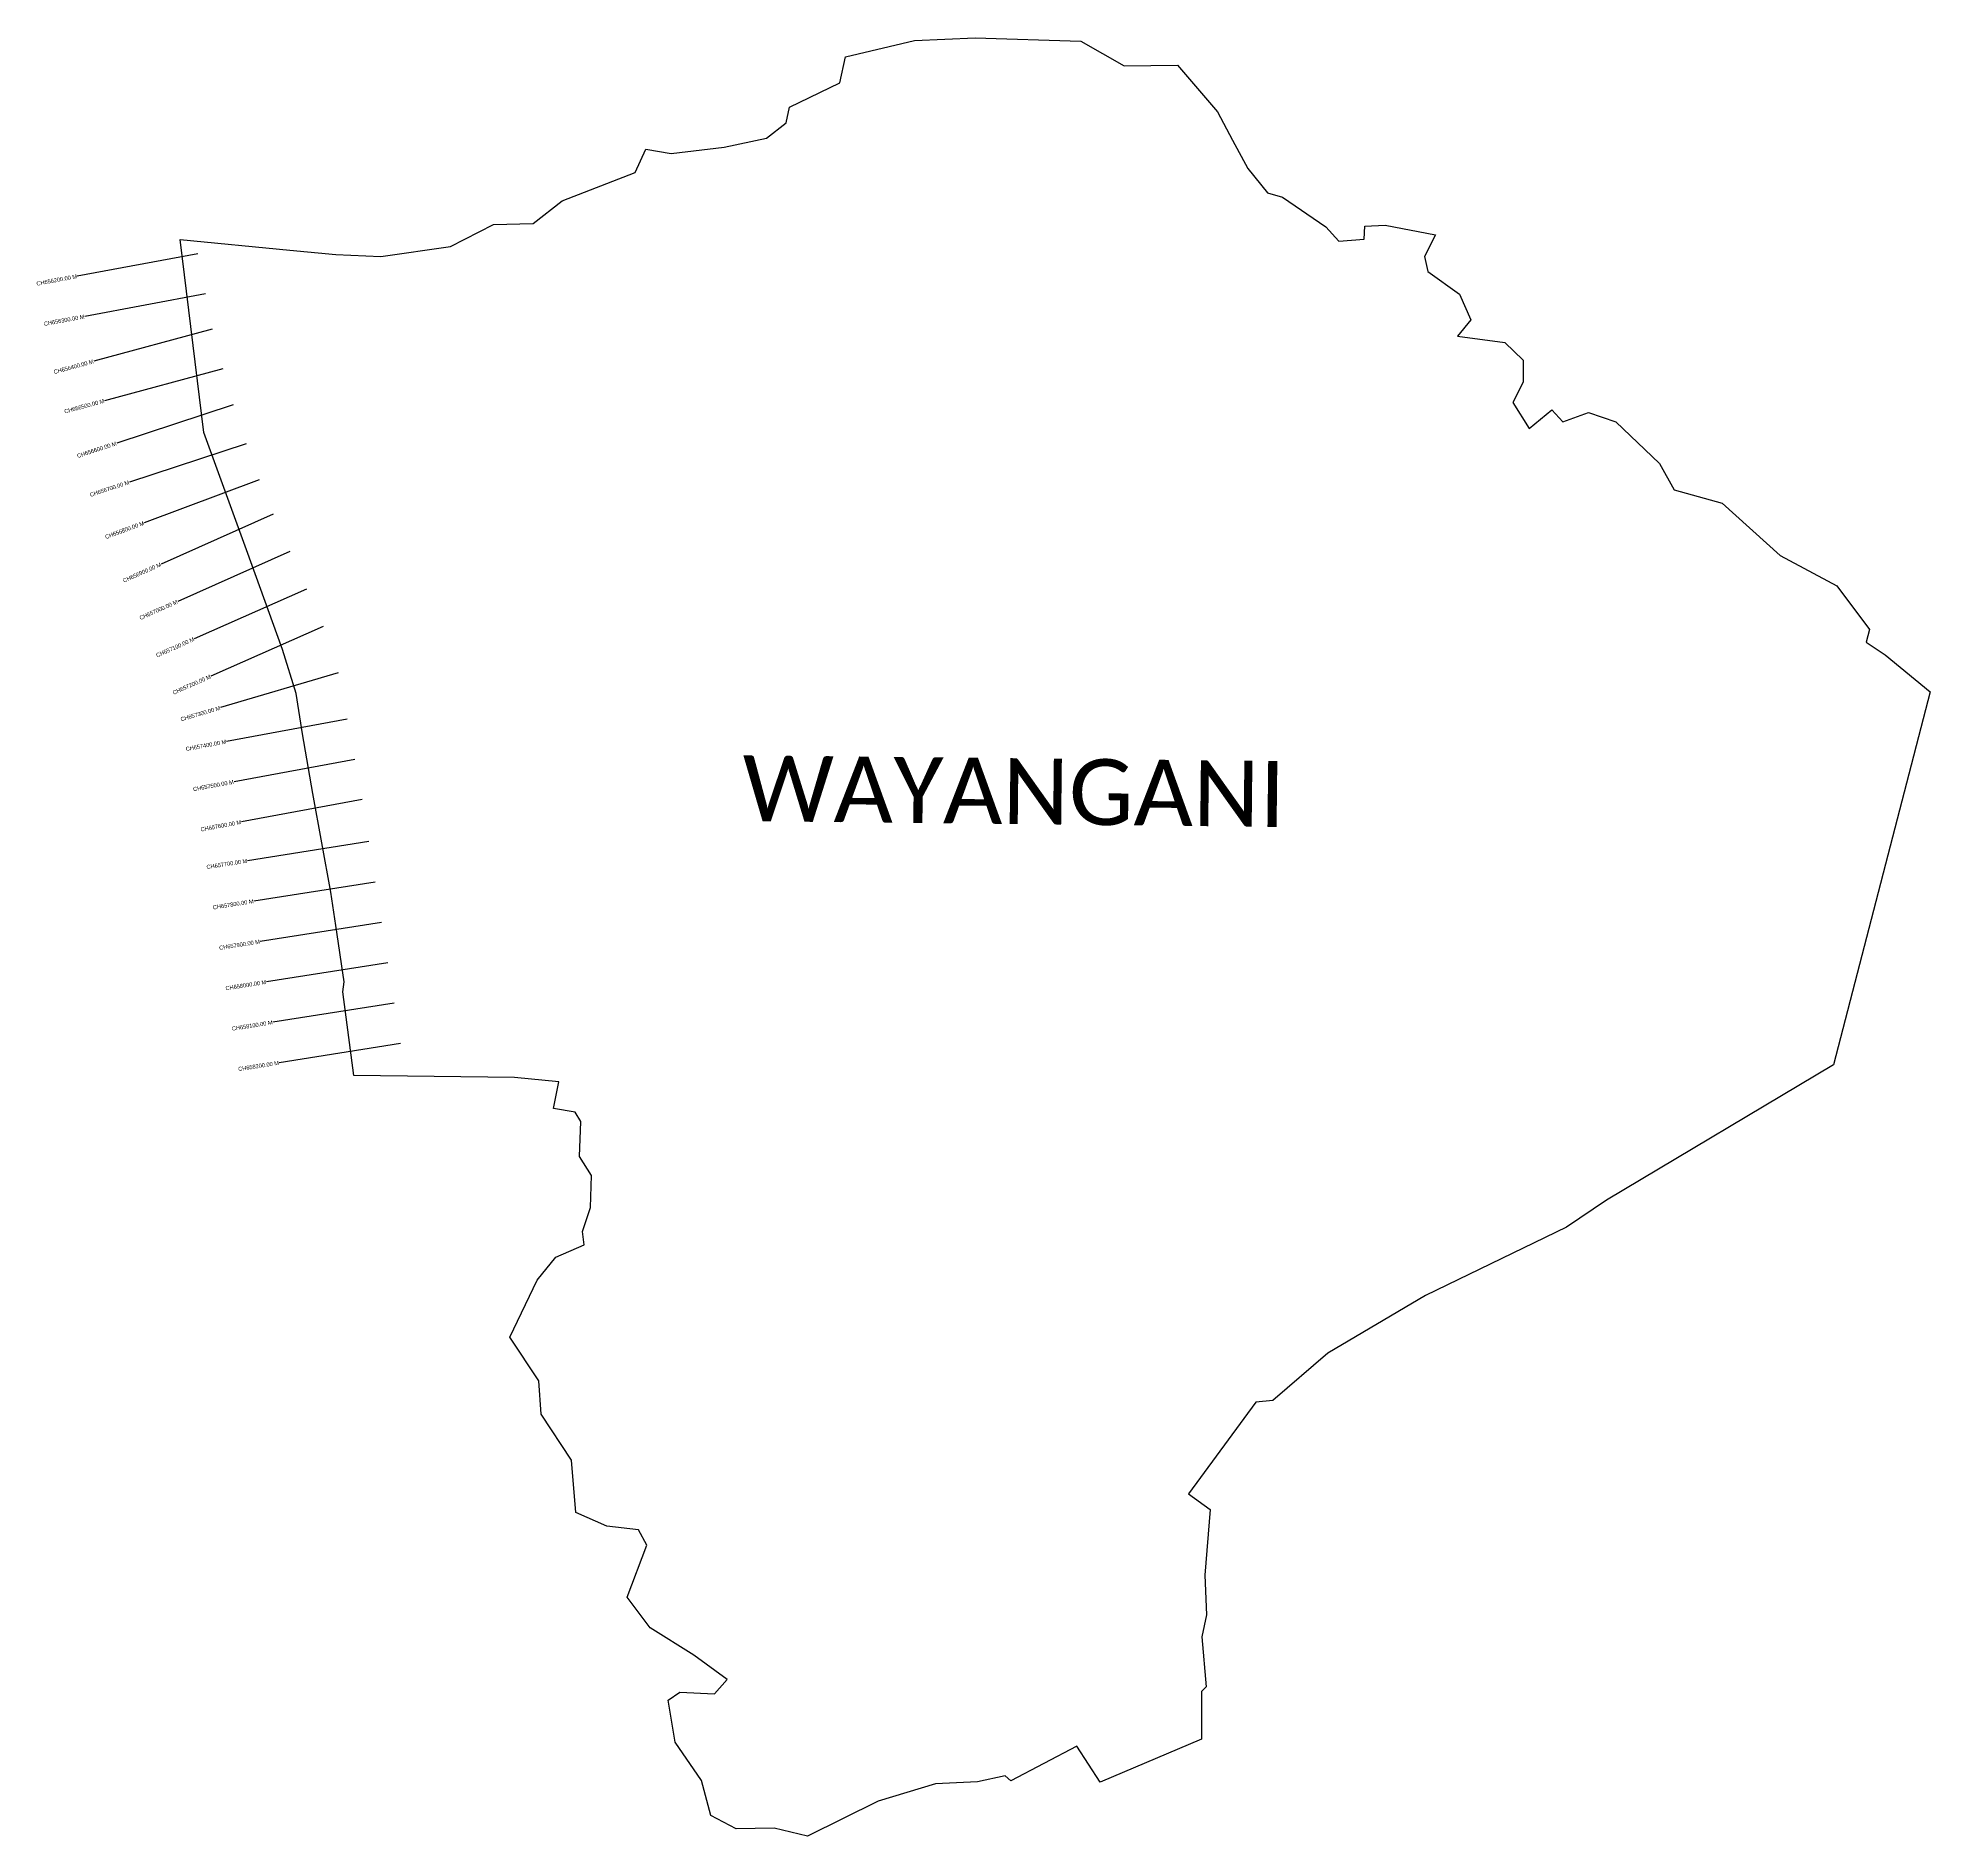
# Model space of a CAD drawing. Header units: metres. Extents: x 333189 to 337815, y 1785626 to 1790023.
import ezdxf
from ezdxf.enums import TextEntityAlignment as Align

# ---------------------------------------------------------------- set-up
doc = ezdxf.new("R2010")
doc.units = ezdxf.units.M
for name, color, linetype in [('CS', 134, 'Continuous'), ('CSMark', 6, 'Continuous'), ('VILLAGE NAME', 250, 'Continuous')]:
    doc.layers.add(name, color=color, linetype=linetype)

msp = doc.modelspace()

# ---------------------------------------------------------------- linework, layer by layer
at = {"color": 6}
msp.add_lwpolyline([(333536.2, 1789530.1), (333804.2, 1789504.2), (333917.1, 1789493.2), (334027.1, 1789489), (334197.1, 1789512.9), (334302.3, 1789566.6), (334399.6, 1789569.1), (334470.7, 1789624.5), (334648.5, 1789694.2), (334674.8, 1789751.5), (334736.9, 1789740.9), (334866.5, 1789756.4), (334969.9, 1789778.3), (335018.1, 1789815.2), (335026, 1789853.9), (335149.1, 1789913), (335163.1, 1789976.9), (335331.6, 1790016.9), (335479.7, 1790023.4), (335738.5, 1790015.3), (335844.6, 1789954.7), (335974.5, 1789956.8), (336072.1, 1789842.2), (336109.3, 1789773), (336146.5, 1789703.7), (336194.8, 1789644.3), (336231.4, 1789634.1), (336337, 1789560.9), (336369, 1789526.1), (336430.9, 1789530.7), (336432.8, 1789563.2), (336482.2, 1789565), (336605.5, 1789541.4), (336578.4, 1789488.9), (336586.7, 1789451.9), (336664, 1789396.8), (336692.2, 1789333.9), (336659.6, 1789294.2), (336774.9, 1789278.4), (336819.8, 1789235), (336820, 1789181.7), (336794.6, 1789131.7), (336834.7, 1789068.4), (336890, 1789113.5), (336916.7, 1789084), (336979.3, 1789107), (337046.6, 1789084.6), (337152.9, 1788982.4), (337189.2, 1788918.2), (337306.5, 1788885.3), (337448, 1788757.1), (337586.7, 1788683), (337666.7, 1788576.6), (337657.9, 1788545.2), (337704.5, 1788514.9), (337814.7, 1788424.1), (337578.2, 1787511.5), (337023.3, 1787180.7), (336925.7, 1787114.9), (336581, 1786948.1), (336342.1, 1786806.4), (336207.6, 1786690.8), (336166.4, 1786686.7), (336001.9, 1786463), (336054.4, 1786424.6), (336041.8, 1786264.1), (336046, 1786166.6), (336034.4, 1786113), (336044.9, 1785990.5), (336033.1, 1785979.6), (336033, 1785863), (335785.8, 1785757.4), (335728.6, 1785846), (335567.1, 1785761.1), (335553.8, 1785773.4), (335486, 1785758.1), (335383.4, 1785753.1), (335243.3, 1785711), (335070.5, 1785625.5), (334988.6, 1785644.7), (334895.9, 1785643.7), (334833.8, 1785675.8), (334810.8, 1785761.5), (334747, 1785855.7), (334729.2, 1785958.3), (334758.3, 1785977.9), (334842.9, 1785973.5), (334874, 1786008.9), (334792.5, 1786068.2), (334685.6, 1786134.9), (334629.1, 1786209.8), (334677.6, 1786336.9), (334657.3, 1786374.4), (334579.7, 1786384), (334503.9, 1786417.4), (334493.1, 1786545.2), (334418.7, 1786657.6), (334413.3, 1786739.1), (334342.7, 1786846.2), (334409, 1786985.4), (334455.1, 1787041.6), (334523.9, 1787071.9), (334520.2, 1787104.1), (334539.5, 1787163.2), (334542.5, 1787241.3), (334512.5, 1787287.3), (334516.3, 1787373.5), (334501.9, 1787396.4), (334448.9, 1787404.7), (334462.6, 1787470.5), (334353.8, 1787480.5), (333960.7, 1787486), (333934.5, 1787690.3), (333937.6, 1787715.2), (333916.9, 1787852.7), (333904.5, 1787934.4), (333860.7, 1788175), (333835.7, 1788321.5), (333820.4, 1788419.8), (333786.7, 1788527.8), (333698.5, 1788771), (333594.2, 1789058.5), (333536.2, 1789530.1)], dxfattribs=at)
at = {"layer": 'CS'}
for p, q in [((333580, 1789495.3), (333285.1, 1789440.5)), ((333598.3, 1789397), (333303.3, 1789342.2)), ((333615.1, 1789310.7), (333325.5, 1789232.5)), ((333641.2, 1789214.2), (333351.6, 1789135.9)), ((333666.4, 1789125.7), (333381.3, 1789032.2)), ((333697.5, 1789030.7), (333412.5, 1788937.1)), ((333729.9, 1788942.3), (333448.7, 1788837.7)), ((333764.2, 1788858.3), (333490, 1788736.6)), ((333804.8, 1788766.9), (333530.5, 1788645.2)), ((333845.3, 1788675.4), (333571.1, 1788553.8)), ((333885.9, 1788584), (333611.6, 1788462.4)), ((333922.7, 1788470.6), (333635.1, 1788385.3)), ((333945, 1788357), (333650, 1788302.5)), ((333963.2, 1788258.7), (333668.2, 1788204.1)), ((333981.4, 1788160.4), (333686.4, 1788105.8)), ((333997.6, 1788057.6), (333701.3, 1788011)), ((334013.2, 1787958.8), (333716.8, 1787912.2)), ((334028.7, 1787860), (333732.3, 1787813.5)), ((334044.2, 1787761.2), (333747.8, 1787714.7)), ((334059.7, 1787662.4), (333763.3, 1787615.9)), ((334075.2, 1787563.6), (333778.8, 1787517.1))]:
    msp.add_line(p, q, dxfattribs=at)

# ---------------------------------------------------------------- texts
at = {"layer": 'CSMark'}
for s, rotation, p in [('CH656200.00 M', 10.5223, (333284.1, 1789440.4)), ('CH656300.00 M', 10.5223, (333302.3, 1789342)), ('CH656400.00 M', 15.1202, (333324.5, 1789232.2)), ('CH656500.00 M', 15.1202, (333350.6, 1789135.7)), ('CH656600.00 M', 18.1629, (333380.4, 1789031.8)), ('CH656700.00 M', 18.1629, (333411.5, 1788936.8)), ('CH656800.00 M', 20.4059, (333447.8, 1788837.3)), ('CH656900.00 M', 23.9203, (333489.1, 1788736.2)), ('CH657000.00 M', 23.9203, (333529.6, 1788644.8)), ('CH657100.00 M', 23.9203, (333570.2, 1788553.4)), ('CH657200.00 M', 23.9203, (333610.7, 1788462)), ('CH657300.00 M', 16.5258, (333634.1, 1788385)), ('CH657400.00 M', 10.4788, (333649, 1788302.3)), ('CH657500.00 M', 10.4788, (333667.2, 1788204)), ('CH657600.00 M', 10.4788, (333685.4, 1788105.6)), ('CH657700.00 M', 8.9213, (333700.3, 1788010.9)), ('CH657800.00 M', 8.9213, (333715.8, 1787912.1)), ('CH657900.00 M', 8.9213, (333731.3, 1787813.3)), ('CH658000.00 M', 8.9213, (333746.8, 1787714.5)), ('CH658100.00 M', 8.9213, (333762.3, 1787615.7)), ('CH658200.00 M', 8.9213, (333777.8, 1787516.9))]:
    msp.add_text(s, height=10, rotation=rotation, dxfattribs=at).set_placement(p, align=Align.MIDDLE_RIGHT)
at = {"layer": 'VILLAGE NAME', "insert": (334911.8, 1788269), "char_height": 161.109, "attachment_point": 1, "rotation": 359.3742}
msp.add_mtext_dynamic_manual_height_columns('{\\fCalibri|b0|i0|c0|p34;WAYANGANI}', width=1589.786, gutter_width=805.5, heights=[0], dxfattribs=at)

doc.saveas('drawing.dxf')
